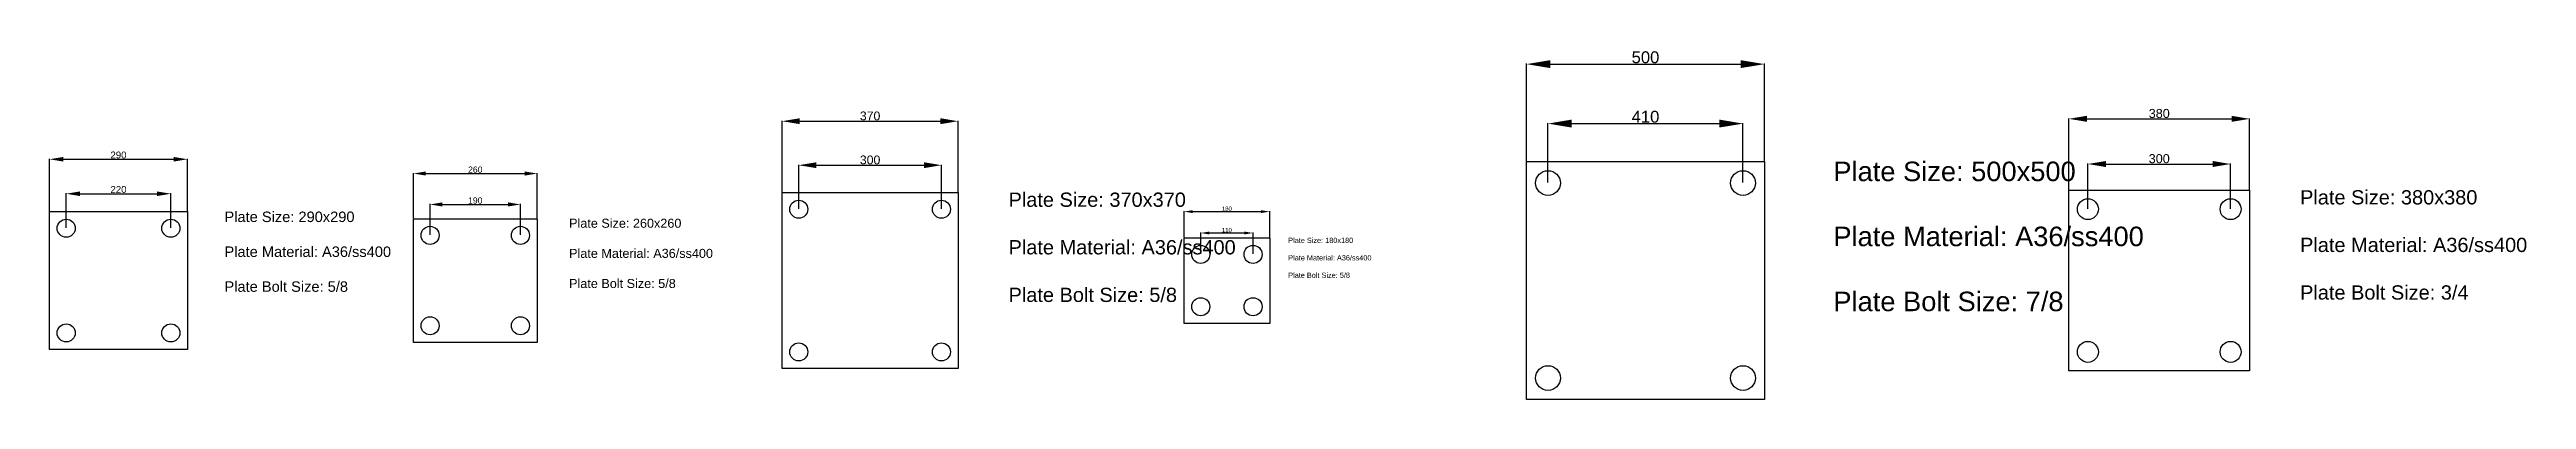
# Model space of a CAD drawing. Header units: millimetres. Extents: x 1179 to 9519, y 532 to 15986.
# Drawn here: x 1179 to 6386, y 532 to 1268 of the extents above; entities that cross this region are included whole.
import ezdxf

# ---------------------------------------------------------------- set-up
doc = ezdxf.new("R2010")
doc.units = ezdxf.units.MM
doc.styles.get("Standard").update_dxf_attribs({"font": 'arial.ttf'})
doc.styles.add('TXT30', font='romans.shx', dxfattribs={"oblique": 30, "height": 2.4})
doc.dimstyles.new('AM_ISO$0', dxfattribs={"dimtxt": 3.5, "dimasz": 3.5, "dimexe": 1, "dimexo": 1, "dimgap": 1.5, "dimtad": 1, "dimdsep": 46, "dimtxsty": 'TXT30', "dimcen": 0, "dimclrd": 256, "dimclre": 256, "dimclrt": 2, "dimadec": 0, "dimazin": 2, "dimtp": 0.1, "dimtm": 0.1, "dimtfac": 0.71, "dimtmove": 0, "dimatfit": 3, "dimfxl": 1, "dimlwd": -1, "dimlwe": -1, "dimarcsym": 1})

msp = doc.modelspace()

# ---------------------------------------------------------------- texts
at = {"attachment_point": 1}
for s, width, gutter_width, insert, char_height in [('Plate Size: 500x500^J^JPlate Material: A36/ss400^J^JPlate Bolt Size: 7/8', 3205.8392, 205, (4928.698, 1032.233), 41), ('Plate Size: 370x370^J^JPlate Material: A36/ss400^J^JPlate Bolt Size: 5/8', 2053.25515, 150, (3194.807, 967.233), 30), ('Plate Size: 380x380^J^JPlate Material: A36/ss400^J^JPlate Bolt Size: 3/4', 3969.51453, 150, (5909.807, 972.233), 30), ('Plate Size: 290x290^J^JPlate Material: A36/ss400^J^JPlate Bolt Size: 5/8', 936.02644, 110, (1546.523, 927.233), 22), ('Plate Size: 260x260^J^JPlate Material: A36/ss400^J^JPlate Bolt Size: 5/8', 1466.35652, 95, (2270.916, 912.233), 19), ('Plate Size: 180x180^J^JPlate Material: A36/ss400^J^JPlate Bolt Size: 5/8', 2583.58524, 55, (3782.632, 872.233), 11)]:
    msp.add_mtext_dynamic_manual_height_columns(s, width=width, gutter_width=gutter_width, heights=[0], dxfattribs=dict(at, insert=insert, char_height=char_height))

# ---------------------------------------------------------------- blocks, each defined once
blk = doc.blocks.new('*D284')
at = {"linetype": 'ByBlock', "transparency": 16777216}
for p, q in [((1213.7, 893.2), (1213.7, 965.7)), ((1242.7, 964.7), (1404.7, 964.7)), ((1433.7, 893.2), (1433.7, 965.7))]:
    blk.add_line(p, q, dxfattribs=at)
at = {"transparency": 16777216}
for points in [[(1242.7, 969.6), (1242.7, 959.9), (1213.7, 964.7)], [(1404.7, 969.6), (1404.7, 959.9), (1433.7, 964.7)]]:
    blk.add_solid(points, dxfattribs=at)
at = {"layer": 'Defpoints', "color": 0, "transparency": 16777216}
for p in [(1433.7, 964.7), (1213.7, 892.2), (1433.7, 892.2)]:
    blk.add_point(p, dxfattribs=at)
at = {"color": 2, "transparency": 16777216, "insert": (1323.7, 973.6), "char_height": 14.5, "attachment_point": 5}
blk.add_mtext('220', dxfattribs=at)
blk = doc.blocks.new('*D285')
at = {"linetype": 'ByBlock', "transparency": 16777216}
for p, q in [((1178.7, 928.2), (1178.7, 1038.2)), ((1207.7, 1037.2), (1439.7, 1037.2)), ((1468.7, 928.2), (1468.7, 1038.2))]:
    blk.add_line(p, q, dxfattribs=at)
at = {"transparency": 16777216}
for points in [[(1207.7, 1042.1), (1207.7, 1032.4), (1178.7, 1037.2)], [(1439.7, 1042.1), (1439.7, 1032.4), (1468.7, 1037.2)]]:
    blk.add_solid(points, dxfattribs=at)
at = {"layer": 'Defpoints', "color": 0, "transparency": 16777216}
for p in [(1468.7, 1037.2), (1178.7, 927.2), (1468.7, 927.2)]:
    blk.add_point(p, dxfattribs=at)
at = {"color": 2, "transparency": 16777216, "insert": (1323.7, 1046.1), "char_height": 14.5, "attachment_point": 5}
blk.add_mtext('290', dxfattribs=at)
blk = doc.blocks.new('*D286')
at = {"linetype": 'ByBlock', "transparency": 16777216}
for p, q in [((1978.7, 878.2), (1978.7, 943.2)), ((2004.7, 942.2), (2142.7, 942.2)), ((2168.7, 878.2), (2168.7, 943.2))]:
    blk.add_line(p, q, dxfattribs=at)
at = {"transparency": 16777216}
for points in [[(2004.7, 946.6), (2004.7, 937.9), (1978.7, 942.2)], [(2142.7, 946.6), (2142.7, 937.9), (2168.7, 942.2)]]:
    blk.add_solid(points, dxfattribs=at)
at = {"layer": 'Defpoints', "color": 0, "transparency": 16777216}
for p in [(2168.7, 942.2), (1978.7, 877.2), (2168.7, 877.2)]:
    blk.add_point(p, dxfattribs=at)
at = {"color": 2, "transparency": 16777216, "insert": (2073.7, 950.4), "char_height": 13, "attachment_point": 5}
blk.add_mtext('190', dxfattribs=at)
blk = doc.blocks.new('*D287')
at = {"linetype": 'ByBlock', "transparency": 16777216}
for p, q in [((1943.7, 913.2), (1943.7, 1008.2)), ((1969.7, 1007.2), (2177.7, 1007.2)), ((2203.7, 913.2), (2203.7, 1008.2))]:
    blk.add_line(p, q, dxfattribs=at)
at = {"transparency": 16777216}
for points in [[(1969.7, 1011.6), (1969.7, 1002.9), (1943.7, 1007.2)], [(2177.7, 1011.6), (2177.7, 1002.9), (2203.7, 1007.2)]]:
    blk.add_solid(points, dxfattribs=at)
at = {"layer": 'Defpoints', "color": 0, "transparency": 16777216}
for p in [(2203.7, 1007.2), (1943.7, 912.2), (2203.7, 912.2)]:
    blk.add_point(p, dxfattribs=at)
at = {"color": 2, "transparency": 16777216, "insert": (2073.7, 1015.4), "char_height": 13, "attachment_point": 5}
blk.add_mtext('260', dxfattribs=at)
blk = doc.blocks.new('*D288')
at = {"linetype": 'ByBlock', "transparency": 16777216}
for p, q in [((2753.7, 933.2), (2753.7, 1025.7)), ((2790.7, 1024.7), (3016.7, 1024.7)), ((3053.7, 933.2), (3053.7, 1025.7))]:
    blk.add_line(p, q, dxfattribs=at)
at = {"transparency": 16777216}
for points in [[(2790.7, 1030.9), (2790.7, 1018.6), (2753.7, 1024.7)], [(3016.7, 1030.9), (3016.7, 1018.6), (3053.7, 1024.7)]]:
    blk.add_solid(points, dxfattribs=at)
at = {"layer": 'Defpoints', "color": 0, "transparency": 16777216}
for p in [(3053.7, 1024.7), (2753.7, 932.2), (3053.7, 932.2)]:
    blk.add_point(p, dxfattribs=at)
at = {"color": 2, "transparency": 16777216, "insert": (2903.7, 1035.7), "char_height": 18.5, "attachment_point": 5}
blk.add_mtext('300', dxfattribs=at)
blk = doc.blocks.new('*D289')
at = {"linetype": 'ByBlock', "transparency": 16777216}
for p, q in [((2718.7, 968.2), (2718.7, 1118.2)), ((2755.7, 1117.2), (3051.7, 1117.2)), ((3088.7, 968.2), (3088.7, 1118.2))]:
    blk.add_line(p, q, dxfattribs=at)
at = {"transparency": 16777216}
for points in [[(2755.7, 1123.4), (2755.7, 1111.1), (2718.7, 1117.2)], [(3051.7, 1123.4), (3051.7, 1111.1), (3088.7, 1117.2)]]:
    blk.add_solid(points, dxfattribs=at)
at = {"layer": 'Defpoints', "color": 0, "transparency": 16777216}
for p in [(3088.7, 1117.2), (2718.7, 967.2), (3088.7, 967.2)]:
    blk.add_point(p, dxfattribs=at)
at = {"color": 2, "transparency": 16777216, "insert": (2903.7, 1128.2), "char_height": 18.5, "attachment_point": 5}
blk.add_mtext('370', dxfattribs=at)
blk = doc.blocks.new('*D290')
at = {"linetype": 'ByBlock', "transparency": 16777216}
for p, q in [((3598.7, 838.2), (3598.7, 883.2)), ((3616.7, 882.2), (3690.7, 882.2)), ((3708.7, 838.2), (3708.7, 883.2))]:
    blk.add_line(p, q, dxfattribs=at)
at = {"transparency": 16777216}
for points in [[(3616.7, 885.2), (3616.7, 879.2), (3598.7, 882.2)], [(3690.7, 885.2), (3690.7, 879.2), (3708.7, 882.2)]]:
    blk.add_solid(points, dxfattribs=at)
at = {"layer": 'Defpoints', "color": 0, "transparency": 16777216}
for p in [(3598.7, 837.2), (3708.7, 882.2), (3708.7, 837.2)]:
    blk.add_point(p, dxfattribs=at)
at = {"color": 2, "transparency": 16777216, "insert": (3653.7, 888.3), "char_height": 9, "attachment_point": 5}
blk.add_mtext('110', dxfattribs=at)
blk = doc.blocks.new('*D291')
at = {"linetype": 'ByBlock', "transparency": 16777216}
for p, q in [((3563.7, 873.2), (3563.7, 928.2)), ((3581.7, 927.2), (3725.7, 927.2)), ((3743.7, 873.2), (3743.7, 928.2))]:
    blk.add_line(p, q, dxfattribs=at)
at = {"transparency": 16777216}
for points in [[(3581.7, 930.2), (3581.7, 924.2), (3563.7, 927.2)], [(3725.7, 930.2), (3725.7, 924.2), (3743.7, 927.2)]]:
    blk.add_solid(points, dxfattribs=at)
at = {"layer": 'Defpoints', "color": 0, "transparency": 16777216}
for p in [(3743.7, 927.2), (3563.7, 872.2), (3743.7, 872.2)]:
    blk.add_point(p, dxfattribs=at)
at = {"color": 2, "transparency": 16777216, "insert": (3653.7, 933.3), "char_height": 9, "attachment_point": 5}
blk.add_mtext('180', dxfattribs=at)
blk = doc.blocks.new('*D292')
at = {"linetype": 'ByBlock', "transparency": 16777216}
for p, q in [((4328.7, 988.2), (4328.7, 1113.2)), ((4378.7, 1112.2), (4688.7, 1112.2)), ((4738.7, 988.2), (4738.7, 1113.2))]:
    blk.add_line(p, q, dxfattribs=at)
at = {"transparency": 16777216}
for points in [[(4378.7, 1120.6), (4378.7, 1103.9), (4328.7, 1112.2)], [(4688.7, 1120.6), (4688.7, 1103.9), (4738.7, 1112.2)]]:
    blk.add_solid(points, dxfattribs=at)
at = {"layer": 'Defpoints', "color": 0, "transparency": 16777216}
for p in [(4738.7, 1112.2), (4328.7, 987.2), (4738.7, 987.2)]:
    blk.add_point(p, dxfattribs=at)
at = {"color": 2, "transparency": 16777216, "insert": (4533.7, 1126.5), "char_height": 25, "attachment_point": 5}
blk.add_mtext('410', dxfattribs=at)
blk = doc.blocks.new('*D293')
at = {"linetype": 'ByBlock', "transparency": 16777216}
for p, q in [((4283.7, 1033.2), (4283.7, 1238.2)), ((4333.7, 1237.2), (4733.7, 1237.2)), ((4783.7, 1033.2), (4783.7, 1238.2))]:
    blk.add_line(p, q, dxfattribs=at)
at = {"transparency": 16777216}
for points in [[(4333.7, 1245.6), (4333.7, 1228.9), (4283.7, 1237.2)], [(4733.7, 1245.6), (4733.7, 1228.9), (4783.7, 1237.2)]]:
    blk.add_solid(points, dxfattribs=at)
at = {"layer": 'Defpoints', "color": 0, "transparency": 16777216}
for p in [(4783.7, 1237.2), (4283.7, 1032.2), (4783.7, 1032.2)]:
    blk.add_point(p, dxfattribs=at)
at = {"color": 2, "transparency": 16777216, "insert": (4533.7, 1251.5), "char_height": 25, "attachment_point": 5}
blk.add_mtext('500', dxfattribs=at)
blk = doc.blocks.new('*D294')
at = {"linetype": 'ByBlock', "transparency": 16777216}
for p, q in [((5463.7, 933.2), (5463.7, 1028.2)), ((5501.7, 1027.2), (5725.7, 1027.2)), ((5763.7, 933.2), (5763.7, 1028.2))]:
    blk.add_line(p, q, dxfattribs=at)
at = {"transparency": 16777216}
for points in [[(5501.7, 1033.6), (5501.7, 1020.9), (5463.7, 1027.2)], [(5725.7, 1033.6), (5725.7, 1020.9), (5763.7, 1027.2)]]:
    blk.add_solid(points, dxfattribs=at)
at = {"layer": 'Defpoints', "color": 0, "transparency": 16777216}
for p in [(5763.7, 1027.2), (5463.7, 932.2), (5763.7, 932.2)]:
    blk.add_point(p, dxfattribs=at)
at = {"color": 2, "transparency": 16777216, "insert": (5613.7, 1038.4), "char_height": 19, "attachment_point": 5}
blk.add_mtext('300', dxfattribs=at)
blk = doc.blocks.new('*D295')
at = {"linetype": 'ByBlock', "transparency": 16777216}
for p, q in [((5423.7, 973.2), (5423.7, 1123.2)), ((5461.7, 1122.2), (5765.7, 1122.2)), ((5803.7, 973.2), (5803.7, 1123.2))]:
    blk.add_line(p, q, dxfattribs=at)
at = {"transparency": 16777216}
for points in [[(5461.7, 1128.6), (5461.7, 1115.9), (5423.7, 1122.2)], [(5765.7, 1128.6), (5765.7, 1115.9), (5803.7, 1122.2)]]:
    blk.add_solid(points, dxfattribs=at)
at = {"layer": 'Defpoints', "color": 0, "transparency": 16777216}
for p in [(5803.7, 1122.2), (5423.7, 972.2), (5803.7, 972.2)]:
    blk.add_point(p, dxfattribs=at)
at = {"color": 2, "transparency": 16777216, "insert": (5613.7, 1133.4), "char_height": 19, "attachment_point": 5}
blk.add_mtext('380', dxfattribs=at)

# ---------------------------------------------------------------- dimensions: what is measured, and where the dimension line sits
for base, p1, p2, override, picture, middle in [((4783.741, 1237.233), (4283.741, 1032.233), (4783.741, 1032.233), {"dimtxt": 25, "dimasz": 50, "dimtxsty": 'Standard'}, '*D293', (4533.741, 1251.498)), ((5803.741, 1122.233), (5423.741, 972.233), (5803.741, 972.233), {"dimtxt": 19, "dimasz": 38, "dimtxsty": 'Standard'}, '*D295', (5613.741, 1133.441)), ((3088.741, 1117.233), (2718.741, 967.233), (3088.741, 967.233), {"dimtxt": 18.5, "dimasz": 37, "dimtxsty": 'Standard'}, '*D289', (2903.741, 1128.185)), ((4738.741, 1112.233), (4328.741, 987.233), (4738.741, 987.233), {"dimtxt": 25, "dimasz": 50, "dimtxsty": 'Standard'}, '*D292', (4533.741, 1126.498)), ((1468.741, 1037.233), (1178.741, 927.233), (1468.741, 927.233), {"dimtxt": 14.5, "dimasz": 29, "dimtxsty": 'Standard'}, '*D285', (1323.741, 1046.137)), ((3053.741, 1024.733), (2753.741, 932.233), (3053.741, 932.233), {"dimtxt": 18.5, "dimasz": 37, "dimtxsty": 'Standard'}, '*D288', (2903.741, 1035.685)), ((5763.741, 1027.233), (5463.741, 932.233), (5763.741, 932.233), {"dimtxt": 19, "dimasz": 38, "dimtxsty": 'Standard'}, '*D294', (5613.741, 1038.441)), ((2203.741, 1007.233), (1943.741, 912.233), (2203.741, 912.233), {"dimtxt": 13, "dimasz": 26, "dimtxsty": 'Standard'}, '*D287', (2073.741, 1015.371)), ((1433.741, 964.733), (1213.741, 892.233), (1433.741, 892.233), {"dimtxt": 14.5, "dimasz": 29, "dimtxsty": 'Standard'}, '*D284', (1323.741, 973.637)), ((2168.741, 942.233), (1978.741, 877.233), (2168.741, 877.233), {"dimtxt": 13, "dimasz": 26, "dimtxsty": 'Standard'}, '*D286', (2073.741, 950.371)), ((3743.741, 927.233), (3563.741, 872.233), (3743.741, 872.233), {"dimtxt": 9, "dimasz": 18, "dimtxsty": 'Standard'}, '*D291', (3653.741, 933.329)), ((3708.741, 882.233), (3598.741, 837.233), (3708.741, 837.233), {"dimtxt": 9, "dimasz": 18, "dimtxsty": 'Standard'}, '*D290', (3653.741, 888.329))]:
    dim = msp.add_linear_dim(base=base, p1=p1, p2=p2, dimstyle='AM_ISO$0', override=override)
    dim.commit()
    dim.dimension.update_dxf_attribs({"geometry": picture, "text_midpoint": middle})

# ---------------------------------------------------------------- linework, layer by layer
for points in [[(4283.741, 1032.233), (4783.741, 1032.233), (4783.741, 532.233), (4283.741, 532.233)], [(2718.741, 967.233), (3088.741, 967.233), (3088.741, 597.233), (2718.741, 597.233)], [(5423.741, 972.233), (5803.741, 972.233), (5803.741, 592.233), (5423.741, 592.233)], [(1178.741, 927.233), (1468.741, 927.233), (1468.741, 637.233), (1178.741, 637.233)], [(1943.741, 912.233), (2203.741, 912.233), (2203.741, 652.233), (1943.741, 652.233)], [(3563.741, 872.233), (3743.741, 872.233), (3743.741, 692.233), (3563.741, 692.233)]]:
    msp.add_lwpolyline(points, close=True)
for centre, radius in [((4328.741, 987.233), 26), ((4738.741, 987.233), 26), ((2753.741, 932.233), 19), ((3053.741, 932.233), 19), ((5463.741, 932.233), 22), ((5763.741, 932.233), 22), ((1213.741, 892.233), 19), ((1433.741, 892.233), 19), ((1978.741, 877.233), 19), ((2168.741, 877.233), 19), ((3598.741, 837.233), 19), ((3708.741, 837.233), 19), ((3598.741, 727.233), 19), ((3708.741, 727.233), 19), ((1213.741, 672.233), 19), ((1433.741, 672.233), 19), ((1978.741, 687.233), 19), ((2168.741, 687.233), 19), ((2753.741, 632.233), 19), ((3053.741, 632.233), 19), ((5463.741, 632.233), 22), ((5763.741, 632.233), 22), ((4328.741, 577.233), 26), ((4738.741, 577.233), 26)]:
    msp.add_circle(centre, radius)

msp.set_redraw_order([(e.dxf.handle, doc.entitydb.next_handle()) for e in msp.query("TEXT MTEXT ATTDEF DIMENSION ARC_DIMENSION")])  # texts and dimensions are drawn at this point

doc.saveas('drawing.dxf')
